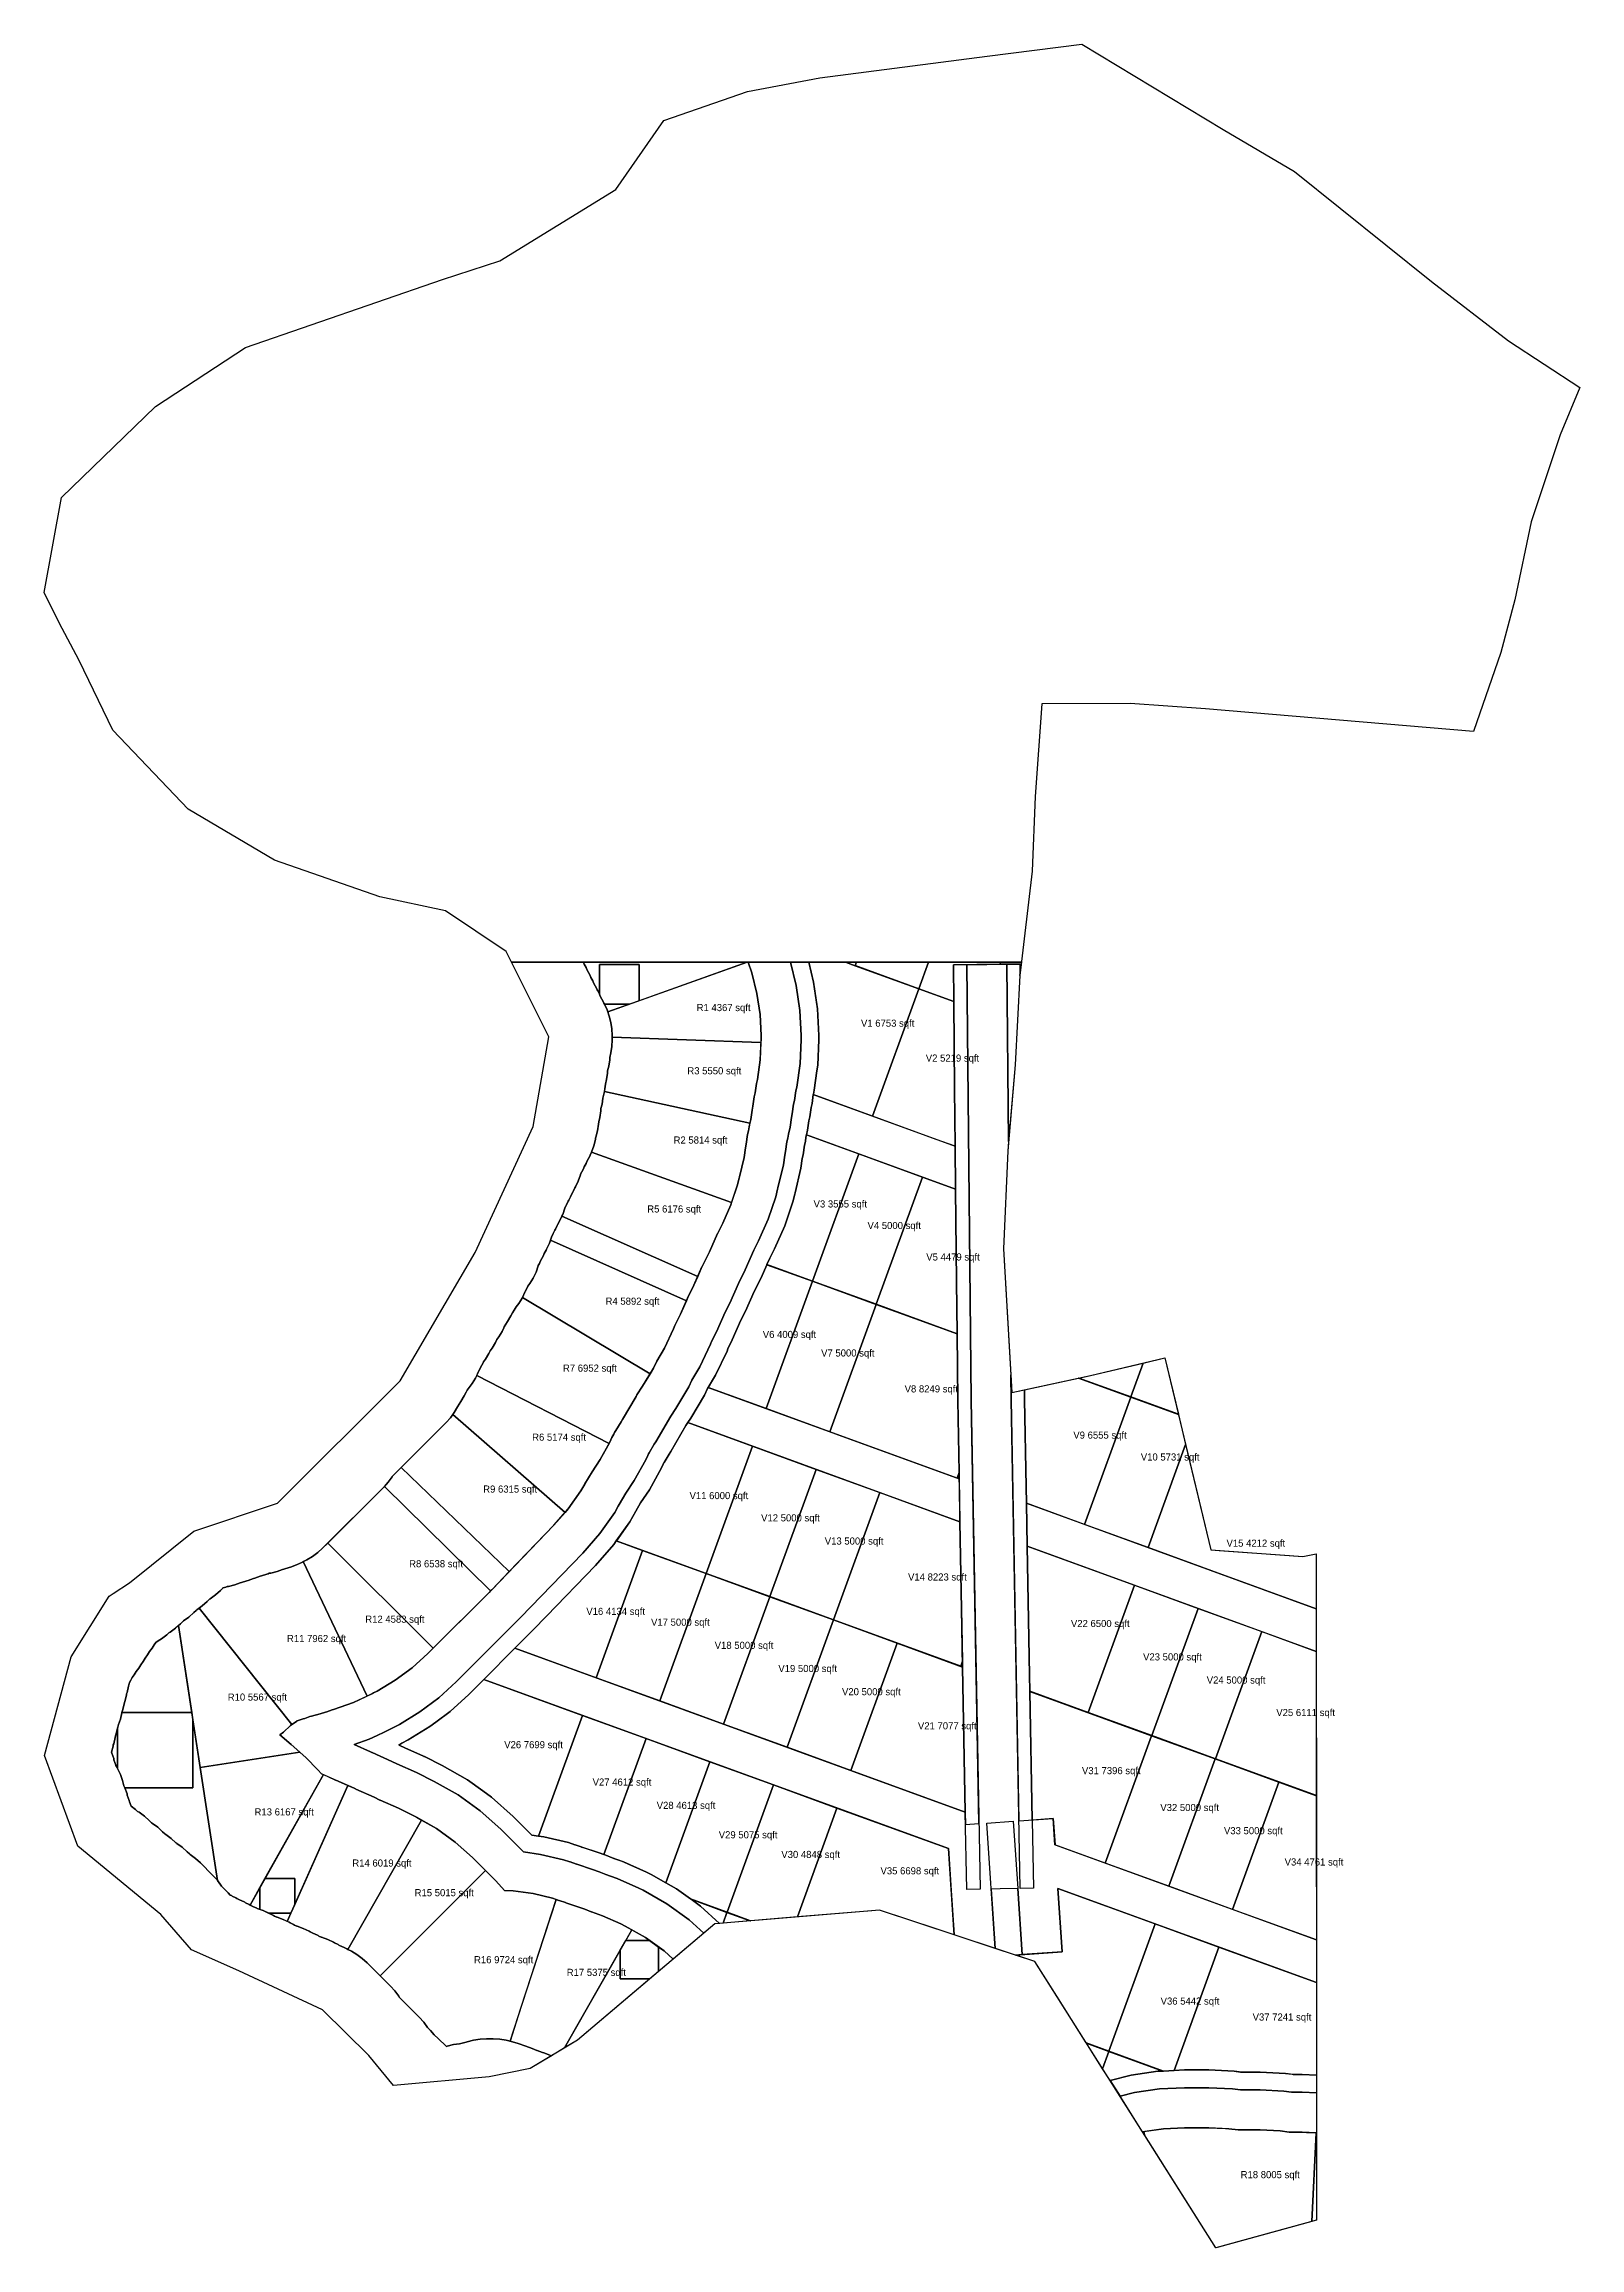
# Model space of a CAD drawing. Header units: metres. Extents: x 119 to 464, y -551 to -55.
import ezdxf

# ---------------------------------------------------------------- set-up
doc = ezdxf.new("R2010")
doc.units = ezdxf.units.M
for name, color, linetype in [('AMENITIES', 6, 'Continuous'), ('COLONY', 3, 'Continuous'), ('GARDENS', 82, 'Continuous'), ('PLOTS', 1, 'Continuous'), ('RESORT', 2, 'Continuous'), ('RIVER_PROMENADE', 62, 'Continuous'), ('ROADS', 8, 'Continuous'), ('TEXT', 7, 'Continuous')]:
    doc.layers.add(name, color=color, linetype=linetype)

msp = doc.modelspace()

# ---------------------------------------------------------------- texts
at = {"layer": 'TEXT'}
for s, p in [('R1 4367 sqft', (265.75, -272.52)), ('V1 6753 sqft', (302.72, -276.03)), ('V2 5219 sqft', (317.3, -283.88)), ('R3 5550 sqft', (263.66, -286.74)), ('R2 5814 sqft', (260.56, -302.32)), ('R5 6176 sqft', (254.64, -317.83)), ('V3 3555 sqft', (292.06, -316.7)), ('V4 5000 sqft', (304.19, -321.55)), ('V5 4479 sqft', (317.41, -328.63)), ('R4 5892 sqft', (245.26, -338.58)), ('V6 4009 sqft', (280.63, -346.06)), ('R7 6952 sqft', (235.67, -353.64)), ('V7 5000 sqft', (293.75, -350.23)), ('V8 8249 sqft', (312.54, -358.31)), ('R6 5174 sqft', (228.74, -369.18)), ('V9 6555 sqft', (350.49, -368.71)), ('V10 5731 sqft', (365.67, -373.63)), ('R9 6315 sqft', (217.73, -380.85)), ('V11 6000 sqft', (264.15, -382.32)), ('V12 5000 sqft', (280.25, -387.33)), ('V13 5000 sqft', (294.57, -392.54)), ('V15 4212 sqft', (384.95, -393.02)), ('R8 6538 sqft', (201.07, -397.65)), ('V14 8223 sqft', (313.31, -400.63)), ('R12 4583 sqft', (191.2, -410.13)), ('V16 4134 sqft', (240.93, -408.37)), ('V17 5000 sqft', (255.49, -410.8)), ('V22 6500 sqft', (349.95, -411.1)), ('R11 7962 sqft', (173.58, -414.48)), ('V18 5000 sqft', (269.81, -416.01)), ('V19 5000 sqft', (284.13, -421.22)), ('V23 5000 sqft', (366.18, -418.61)), ('R10 5567 sqft', (160.26, -427.65)), ('V20 5000 sqft', (298.45, -426.44)), ('V24 5000 sqft', (380.5, -423.82)), ('V25 6111 sqft', (396.15, -431.13)), ('V21 7077 sqft', (315.53, -434.12)), ('V26 7699 sqft', (222.46, -438.36)), ('V27 4612 sqft', (242.35, -446.77)), ('V31 7396 sqft', (352.43, -444.2)), ('V28 4613 sqft', (256.76, -452.02)), ('V32 5000 sqft', (370.06, -452.5)), ('R13 6167 sqft', (166.29, -453.49)), ('V33 5000 sqft', (384.38, -457.71)), ('V29 5075 sqft', (270.72, -458.63)), ('R14 6019 sqft', (188.29, -464.99)), ('V30 4848 sqft', (284.8, -463.06)), ('V35 6698 sqft', (307.11, -466.74)), ('V34 4761 sqft', (398.03, -464.75)), ('R15 5015 sqft', (202.3, -471.66)), ('R16 9724 sqft', (215.67, -486.74)), ('R17 5375 sqft', (236.52, -489.59)), ('V36 5442 sqft', (370.13, -496.05)), ('V37 7241 sqft', (390.83, -499.63)), ('R18 8005 sqft', (388.13, -535.1))]:
    msp.add_text(s, height=1.6, dxfattribs=at).set_placement(p)

# ---------------------------------------------------------------- linework, layer by layer
at = {"layer": 'AMENITIES'}
for points in [[(243.89, -262.04), (252.83, -262.04), (252.83, -270.18), (250.61, -270.97), (245, -270.97), (244.98, -270.93), (244.86, -270.73), (244.48, -269.93), (244.36, -269.73), (243.98, -268.93), (243.89, -268.79), (243.89, -262.04)], [(152.42, -447.28), (137.12, -447.28), (137.11, -447.26), (136.89, -446.8), (136.6, -445.65), (136.11, -444.26), (135.48, -442.93), (135.48, -433.79), (135.51, -433.61), (135.6, -433.35), (135.67, -433.06), (136.1, -431.85), (136.46, -430.43), (136.47, -430.34), (152.17, -430.34), (152.42, -431.97), (152.42, -447.28)], [(175.34, -467.67), (175.34, -473.5), (174.45, -475.5), (169.52, -475.5), (168.24, -474.89), (167.51, -474.63), (167.51, -469.67), (168.64, -467.67), (175.34, -467.67)], [(368.93, -477.88), (368.93, -477.88), (358.5, -506.52), (358.5, -506.52), (358.5, -506.52), (358.5, -506.52), (358.5, -506.52), (353.41, -504.67), (353.41, -504.67), (353.41, -504.67), (353.41, -504.67), (353.41, -504.67), (346.78, -494.18), (341.84, -486.36), (341.84, -486.36), (341.84, -486.36), (341.84, -486.36), (341.84, -486.36), (341.84, -486.36), (341.84, -486.36), (341.84, -486.36), (341.84, -486.36), (341.84, -486.36), (341.84, -486.36), (341.83, -486.36), (341.83, -486.36), (341.83, -486.36), (341.83, -486.36), (341.83, -486.36), (341.83, -486.36), (341.83, -486.36), (341.83, -486.36), (337.45, -484.9), (337.45, -484.9), (337.45, -484.9), (337.45, -484.9), (337.45, -484.9), (347.96, -484.2), (347.96, -484.2), (347.96, -484.2), (347.96, -484.2), (347.96, -484.2), (347.96, -484.2), (347.96, -484.2), (347.96, -484.2), (347.96, -484.2), (347.97, -484.2), (347.97, -484.2), (347.97, -484.2), (347.97, -484.2), (347.97, -484.2), (347.97, -484.19), (347.97, -484.19), (347.97, -484.19), (347.97, -484.19), (347.97, -484.19), (347.97, -484.19), (347.97, -484.19), (347.97, -484.19), (347.02, -469.91), (347.02, -469.91), (347.02, -469.91), (347.02, -469.91), (347.02, -469.91), (368.93, -477.88), (368.93, -477.88), (368.93, -477.88), (368.93, -477.88)], [(257.2, -488.58), (255.2, -490.28), (248.53, -490.28), (248.53, -483.82), (249.78, -481.61), (255.13, -481.61), (257.2, -483.09), (257.2, -488.58)], [(357.07, -510.46), (357.07, -510.46), (353.45, -504.73), (353.45, -504.73), (353.45, -504.73), (358.49, -506.56), (358.49, -506.56), (358.49, -506.56), (357.07, -510.46), (357.07, -510.46)]]:
    msp.add_lwpolyline(points, close=True, dxfattribs=at)
at = {"layer": 'COLONY'}
msp.add_lwpolyline([(134.47, -403.57), (138.14, -401.17), (152.63, -389.56), (171.45, -383.25), (199.04, -355.71), (215.94, -326.8), (228.99, -298.46), (232.53, -278.27), (224.09, -261.53), (338.8, -261.53), (338.45, -264.51), (337.37, -284.59), (335.73, -303.96), (334.81, -325.98), (336.67, -358.3), (354.35, -354.51), (371.09, -350.54), (381.41, -393.75), (402.15, -395.22), (405.14, -394.62), (405.22, -544.52), (382.54, -550.79), (341.84, -486.36), (306.87, -474.77), (269.83, -477.85), (238.95, -504.08), (228.26, -510.4), (219.08, -512.33), (197.55, -514.21), (192, -507.53), (181.61, -497.21), (162.72, -488.41), (152.07, -483.7), (145.18, -475.79), (126.55, -460.41), (119.01, -439.97), (125.07, -417.78), (133.6, -404.13), (134.46, -403.57), (134.47, -403.57)], close=True, dxfattribs=at)
at = {"layer": 'GARDENS'}
for points in [[(293.25, -279), (292.99, -284.69), (292.81, -285.99), (292.2, -290.34), (292, -291.18), (291.98, -291.31), (291.7, -293.34), (291.5, -294.18), (291.2, -296.34), (291, -297.18), (290.7, -299.34), (290.46, -300.34), (290.33, -300.9), (290.2, -301.84), (290, -302.68), (289.7, -304.84), (289.5, -305.68), (289.2, -307.84), (287.89, -313.39), (287.8, -313.67), (287.39, -315.39), (285.57, -320.79), (283.26, -326), (282.22, -328.08), (281.57, -329.54), (281.56, -329.58), (280.26, -332.5), (278.72, -335.58), (276.76, -340), (275.72, -342.08), (273.76, -346.5), (272.76, -348.51), (272.58, -349), (270.01, -354.44), (270.01, -354.45), (269.11, -355.94), (268.35, -357.2), (268.35, -357.21), (268.22, -357.43), (267.51, -358.94), (264.42, -364.11), (263.76, -365.11), (263.31, -365.78), (259.92, -371.61), (259.55, -372.17), (258.42, -374.11), (258.32, -374.26), (258.31, -374.26), (258.31, -374.27), (258.31, -374.28), (257.87, -375.28), (255.13, -380.22), (255.13, -380.23), (253.13, -383.17), (252.03, -385.05), (252.03, -385.06), (250.69, -387.42), (250.69, -387.43), (247.68, -391.69), (247.67, -391.69), (247.65, -391.73), (247.09, -392.52), (242.99, -397.22), (231.94, -408.67), (228.99, -411.72), (228.24, -412.49), (224.86, -415.87), (217.84, -422.89), (214.49, -426.24), (210.27, -430.08), (207.04, -432.51), (205.72, -433.51), (200.88, -436.51), (200.87, -436.51), (199.43, -437.23), (199.42, -437.23), (199.23, -437.35), (199.03, -437.47), (199.02, -437.47), (198.72, -437.61), (198.79, -437.64), (199, -437.74), (200.08, -438.28), (204.27, -440.14), (204.38, -440.19), (204.5, -440.24), (208.5, -442.24), (214.22, -445.5), (214.23, -445.5), (217.64, -447.96), (219.58, -449.36), (224.49, -453.76), (228.64, -457.92), (228.65, -457.92), (230.15, -458.13), (231.34, -458.3), (236.89, -459.61), (238.33, -460.1), (238.39, -460.11), (239.78, -460.58), (239.83, -460.6), (239.88, -460.61), (239.89, -460.61), (240.68, -460.88), (243.79, -461.93), (244.86, -462.29), (245.29, -462.43), (246.72, -463.06), (247.35, -463.28), (247.79, -463.43), (248.69, -463.73), (249.29, -463.93), (250.45, -464.44), (254.5, -466.24), (255.5, -466.74), (258.78, -468.61), (261.22, -470), (261.23, -470), (264.36, -472.26), (264.48, -472.34), (266.58, -473.86), (270.92, -477.76), (269.83, -477.85), (267.37, -479.94), (264.07, -476.97), (259.07, -473.37), (253.71, -470.32), (252.71, -469.82), (247.84, -467.66), (246.34, -467.16), (245.28, -466.8), (243.84, -466.16), (242.34, -465.66), (238.79, -464.46), (238.74, -464.45), (237.29, -463.96), (237.24, -463.95), (235.79, -463.46), (230.6, -462.24), (226.77, -461.7), (221.66, -456.59), (217.07, -452.47), (212.07, -448.87), (206.71, -445.82), (202.71, -443.82), (198.28, -441.86), (197.21, -441.32), (192.78, -439.36), (192.71, -439.32), (192.34, -439.16), (188.72, -437.55), (192.04, -436.36), (193.89, -435.48), (194.16, -435.38), (195.18, -434.87), (197.13, -433.95), (197.57, -433.69), (198.93, -433.01), (203.46, -430.21), (207.72, -427), (211.66, -423.41), (225.41, -409.66), (226.12, -408.94), (240.12, -394.44), (243.95, -390.05), (247.31, -385.29), (248.09, -383.9), (248.29, -383.55), (249.79, -380.98), (251.72, -378.13), (254.28, -373.51), (254.73, -372.48), (254.93, -372.13), (255.09, -371.9), (256.2, -369.98), (256.59, -369.4), (259.93, -363.63), (261.09, -361.9), (263.98, -357.06), (264.7, -355.55), (266.48, -352.56), (268.89, -347.47), (269.11, -346.85), (270.18, -344.71), (272.14, -340.28), (273.18, -338.21), (275.14, -333.78), (276.68, -330.71), (278.64, -326.28), (279.68, -324.21), (281.84, -319.34), (283.54, -314.29), (283.94, -312.58), (284.04, -312.29), (285.26, -307.1), (285.56, -304.94), (285.76, -304.1), (286.06, -301.94), (286.26, -301.1), (286.39, -300.18), (286.76, -298.6), (287.06, -296.44), (287.26, -295.6), (287.56, -293.44), (287.76, -292.6), (288.06, -290.44), (288.26, -289.6), (289, -284.32), (289.25, -279), (289.25, -278), (288.97, -272.36), (288.15, -266.78), (286.83, -261.53), (290.95, -261.53), (292.07, -266), (292.67, -270.08), (292.95, -271.97), (293.25, -278), (293.25, -279)], [(243.86, -268.73), (243.48, -267.93), (243.36, -267.73), (242.98, -266.93), (242.86, -266.73), (242.48, -265.93), (242.36, -265.73), (241.98, -264.93), (241.86, -264.73), (241.48, -263.93), (241.36, -263.73), (240.98, -262.93), (240.86, -262.73), (240.48, -261.93), (240.36, -261.73), (240.27, -261.53), (277.09, -261.53), (252.83, -270.18), (252.83, -262.04), (243.89, -262.04), (243.89, -268.79), (243.86, -268.73)], [(315.76, -267.49), (323.58, -270.34), (323.58, -270.38), (315.75, -267.53), (301.43, -262.31), (301.42, -262.31), (299.27, -261.53), (301.71, -261.53), (301.44, -262.28), (315.76, -267.49)], [(326.5, -470.14), (326.18, -452.75), (325.59, -420.09), (324.79, -376.34), (324.5, -360.14), (324.5, -360.08), (324.35, -345.15), (324.35, -345.11), (324.23, -333.34), (324.01, -312.55), (323.92, -302.94), (323.78, -290), (323.58, -270.38), (323.58, -270.34), (323.5, -262.09), (323.5, -262.08), (323.51, -262.08), (323.66, -262.08), (326.5, -262.05), (327.5, -360.05), (327.5, -360.08), (329.5, -470.08), (326.5, -470.14)], [(338.5, -261.92), (335.5, -261.95), (333.99, -261.97), (334.15, -261.53), (338.8, -261.53), (338.52, -263.91), (338.5, -261.92)], [(335.5, -261.95), (338.5, -261.92), (338.52, -263.91), (338.45, -264.51), (337.37, -284.59), (335.91, -301.84), (335.5, -261.95)], [(245.76, -272.7), (245.61, -272.26), (245, -270.97), (250.61, -270.97), (245.76, -272.7)], [(233.1, -323.35), (233.12, -323.28), (233.36, -322.77), (233.48, -322.57), (233.86, -321.77), (233.98, -321.57), (234.36, -320.77), (234.48, -320.57), (234.86, -319.77), (234.98, -319.57), (235.41, -318.66), (265.99, -332.26), (265.13, -334.19), (263.98, -336.49), (263.95, -336.58), (263.46, -337.7), (232.84, -324.08), (233.1, -323.35)], [(281.56, -329.58), (281.57, -329.54), (291.82, -333.27), (306.14, -338.48), (324.35, -345.11), (324.35, -345.15), (306.13, -338.52), (291.8, -333.31), (281.56, -329.58)], [(336.5, -359.94), (336.44, -354.35), (336.67, -358.3), (339.48, -357.7), (339.5, -359.89), (339.86, -379.52), (339.92, -383.26), (339.93, -383.26), (340.1, -392.9), (340.63, -421.96), (340.69, -425.55), (340.69, -425.59), (341.22, -454.52), (341.5, -469.86), (338.5, -469.92), (336.5, -359.94)], [(363.42, -359.33), (374.12, -363.22), (374.13, -363.27), (363.41, -359.37), (351.65, -355.09), (351.73, -355.07), (363.42, -359.33)], [(197.22, -377.33), (197.34, -377.13), (199.3, -375.17), (223.57, -398.62), (219.64, -402.69), (219.4, -402.93), (195.49, -379.47), (196.35, -378.52), (197.22, -377.33)], [(324.82, -377.76), (324.34, -377.58), (324.79, -376.34), (324.82, -377.76)], [(325.59, -420.09), (310.83, -414.72), (296.5, -409.51), (282.18, -404.3), (267.86, -399.08), (253.54, -393.87), (247.65, -391.73), (247.67, -391.69), (247.68, -391.69), (267.88, -399.05), (282.2, -404.26), (296.52, -409.47), (325.16, -419.9), (325.56, -418.79), (324.99, -387.4), (325.59, -420.09)], [(136.51, -430.11), (136.6, -429.85), (136.96, -428.43), (137.01, -428.11), (137.1, -427.85), (137.46, -426.43), (137.51, -426.11), (137.6, -425.85), (137.96, -424.43), (138.01, -424.11), (138.1, -423.85), (138.17, -423.59), (138.48, -423.07), (138.79, -422.42), (139.22, -421.83), (139.68, -421.07), (140.22, -420.33), (140.68, -419.57), (141.22, -418.83), (141.68, -418.07), (142.22, -417.33), (142.68, -416.57), (143.22, -415.83), (143.68, -415.07), (144.06, -414.56), (144.57, -414.18), (145.33, -413.72), (146.52, -412.85), (146.98, -412.43), (147.33, -412.22), (148.52, -411.35), (149.16, -410.77), (152.17, -430.34), (136.47, -430.34), (136.51, -430.11)], [(382.44, -440.75), (405.17, -449.02), (405.17, -449.06), (396.75, -446), (382.43, -440.78), (368.11, -435.57), (340.69, -425.59), (340.69, -425.55), (353.8, -430.32), (368.12, -435.53), (382.44, -440.74), (382.44, -440.75)], [(135.48, -442.93), (135.36, -442.73), (135.12, -442.22), (135.1, -442.15), (134.67, -440.94), (134.6, -440.65), (134.17, -439.44), (134.13, -439.25), (134.46, -437.93), (134.51, -437.61), (134.6, -437.35), (134.96, -435.93), (135.01, -435.61), (135.1, -435.35), (135.46, -433.93), (135.48, -433.79), (135.48, -442.93), (135.48, -442.93)], [(153.02, -463.15), (151.83, -462.28), (151.63, -462.16), (151.11, -461.64), (150.02, -460.65), (148.83, -459.78), (148.63, -459.66), (148.61, -459.64), (147.52, -458.65), (146.33, -457.78), (146.13, -457.66), (145.61, -457.14), (144.52, -456.15), (143.33, -455.28), (143.13, -455.16), (142.61, -454.64), (141.52, -453.65), (140.33, -452.78), (139.98, -452.57), (139.52, -452.15), (138.52, -451.42), (138.17, -450.44), (138.1, -450.15), (137.67, -448.94), (137.6, -448.65), (137.12, -447.28), (152.42, -447.28), (152.42, -431.97), (154.06, -442.67), (157.97, -468.14), (157.85, -467.98), (156.86, -466.89), (154.11, -464.14), (153.02, -463.15)], [(175.34, -473.5), (175.34, -467.67), (168.64, -467.67), (181.81, -444.31), (184.19, -445.37), (184.49, -445.52), (184.58, -445.55), (187.25, -446.73), (175.34, -473.5)], [(331.01, -455.2), (336.99, -454.8), (338, -469.93), (338.99, -484.8), (337.45, -484.9), (332.89, -483.39), (331.01, -455.2)], [(166.85, -474.4), (166.78, -474.38), (166.27, -474.14), (166.07, -474.02), (165.27, -473.64), (167.51, -469.67), (167.51, -474.63), (166.85, -474.4)], [(173.64, -477.32), (172.74, -476.89), (171.35, -476.4), (171.28, -476.38), (170.77, -476.14), (170.57, -476.02), (169.77, -475.64), (169.57, -475.52), (169.52, -475.5), (174.45, -475.5), (173.64, -477.32)], [(277.79, -477.19), (272.56, -475.29), (264.48, -472.34), (264.36, -472.26), (272.58, -475.25), (277.88, -477.18), (277.79, -477.19)], [(251.15, -479.2), (254.21, -480.94), (255.13, -481.61), (249.78, -481.61), (251.15, -479.2)], [(248.53, -483.82), (248.53, -490.28), (255.2, -490.28), (238.95, -504.08), (236.04, -505.8), (248.53, -483.82)], [(258.43, -483.98), (260.46, -485.81), (257.2, -488.58), (257.2, -483.09), (258.43, -483.98)], [(353.41, -504.67), (358.5, -506.52), (370.76, -510.99), (370.66, -510.99), (358.49, -506.56), (353.45, -504.73), (353.41, -504.67)], [(370.76, -510.99), (373.14, -510.87), (375.5, -510.75), (381, -510.75), (386.69, -511.01), (388.12, -511.21), (388.41, -511.25), (389.22, -511.25), (392.5, -511.25), (398.19, -511.51), (399.74, -511.73), (399.91, -511.75), (402, -511.75), (405.2, -511.9), (405.2, -515.9), (402, -515.75), (399.6, -515.75), (397.82, -515.5), (392.5, -515.25), (388.1, -515.25), (386.32, -515), (381, -514.75), (375.5, -514.75), (369.86, -515.03), (364.28, -515.85), (361, -516.68), (358.75, -513.12), (363.5, -511.93), (369.47, -511.05), (370.66, -510.99), (370.76, -510.99)], [(361, -516.68), (360.99, -516.68), (358.75, -513.12), (361, -516.68)], [(366.05, -524.68), (366.37, -524.63), (366.47, -525.35), (366.05, -524.68)], [(404.17, -544.81), (405.13, -524.9), (405.21, -524.9), (405.22, -544.52), (404.17, -544.81)]]:
    msp.add_lwpolyline(points, close=True, dxfattribs=at)
at = {"layer": 'PLOTS'}
for points in [[(246.75, -278), (246.68, -276.53), (246.46, -275.07), (246.1, -273.65), (245.76, -272.7), (277.09, -261.53), (277.31, -261.53), (278.16, -263.92), (279.32, -268.54), (280.02, -273.25), (280.25, -278), (280.25, -279), (280.22, -279.59), (246.75, -278.35), (246.75, -278)], [(315.75, -267.53), (315.75, -267.53), (305.32, -296.17), (305.32, -296.17), (305.32, -296.17), (305.32, -296.17), (305.32, -296.17), (291.98, -291.31), (291.98, -291.31), (291.98, -291.31), (291.98, -291.31), (291.98, -291.31), (292, -291.18), (292, -291.18), (292, -291.18), (292, -291.18), (292.2, -290.34), (292.2, -290.34), (292.2, -290.34), (292.2, -290.34), (292.81, -285.99), (292.81, -285.99), (292.81, -285.99), (292.99, -284.69), (292.99, -284.69), (293.25, -279), (293.25, -279), (293.25, -278), (293.25, -278), (292.95, -271.97), (292.95, -271.97), (292.07, -266), (292.07, -266), (290.95, -261.53), (290.95, -261.53), (290.95, -261.53), (299.27, -261.53), (299.27, -261.53), (299.27, -261.53), (301.42, -262.31), (301.42, -262.31), (301.43, -262.31), (301.43, -262.31), (315.75, -267.53), (315.75, -267.53), (315.75, -267.53), (315.75, -267.53)], [(317.93, -261.53), (317.93, -261.53), (315.76, -267.49), (315.76, -267.49), (315.76, -267.49), (315.76, -267.49), (315.76, -267.49), (301.44, -262.28), (301.44, -262.28), (301.44, -262.28), (301.44, -262.28), (301.44, -262.28), (301.71, -261.53), (301.71, -261.53), (301.71, -261.53), (301.71, -261.53), (301.71, -261.53), (317.93, -261.53), (317.93, -261.53), (317.93, -261.53), (317.93, -261.53)], [(334.15, -261.53), (334.15, -261.53), (333.99, -261.97), (333.99, -261.97), (333.99, -261.97), (333.99, -261.97), (333.99, -261.97), (323.51, -262.08), (323.51, -262.08), (323.51, -262.08), (323.51, -262.08), (323.51, -262.08), (323.51, -262.08), (323.51, -262.08), (323.5, -262.08), (323.5, -262.08), (323.5, -262.08), (323.5, -262.08), (323.5, -262.08), (323.5, -262.08), (323.5, -262.09), (323.5, -262.09), (323.5, -262.09), (323.5, -262.09), (323.5, -262.09), (323.5, -262.09), (323.5, -262.09), (323.58, -270.34), (323.58, -270.34), (323.58, -270.34), (323.58, -270.34), (323.58, -270.34), (315.76, -267.49), (315.76, -267.49), (315.76, -267.49), (315.76, -267.49), (315.76, -267.49), (317.93, -261.53), (317.93, -261.53), (317.93, -261.53), (317.93, -261.53), (317.93, -261.53), (334.15, -261.53), (334.15, -261.53), (334.15, -261.53), (334.15, -261.53)], [(323.92, -302.94), (323.92, -302.94), (319.64, -301.38), (319.64, -301.38), (319.64, -301.38), (319.64, -301.38), (305.32, -296.17), (305.32, -296.17), (305.32, -296.17), (305.32, -296.17), (305.32, -296.17), (315.75, -267.53), (315.75, -267.53), (315.75, -267.53), (315.75, -267.53), (315.75, -267.53), (323.58, -270.38), (323.58, -270.38), (323.58, -270.38), (323.58, -270.38), (323.58, -270.38), (323.78, -290), (323.78, -290), (323.78, -290), (323.78, -290), (323.92, -302.94), (323.92, -302.94)], [(245.18, -289.47), (245.21, -288.93), (245.46, -287.93), (245.68, -286.47), (245.71, -285.93), (245.96, -284.93), (246.18, -283.47), (246.21, -282.93), (246.46, -281.93), (246.68, -280.47), (246.75, -279), (246.75, -278.35), (280.22, -279.59), (280.04, -283.49), (279.42, -287.94), (279.22, -288.8), (278.92, -290.94), (278.72, -291.8), (278.42, -293.94), (278.22, -294.8), (277.92, -296.94), (277.73, -297.76), (245.01, -290.63), (245.18, -289.47)], [(242.6, -302.85), (242.96, -301.43), (243.01, -301.11), (243.1, -300.85), (243.46, -299.43), (243.68, -297.97), (243.71, -297.43), (243.96, -296.43), (244.18, -294.97), (244.21, -294.43), (244.46, -293.43), (244.66, -292.13), (244.96, -290.93), (245.01, -290.63), (277.73, -297.76), (277.55, -298.52), (277.42, -299.44), (277.22, -300.3), (276.92, -302.44), (276.72, -303.3), (276.42, -305.44), (275.39, -309.82), (275.29, -310.11), (274.89, -311.82), (273.61, -315.61), (242.12, -304.22), (242.6, -302.85)], [(291.82, -333.27), (281.57, -329.54), (282.22, -328.08), (283.26, -326), (285.57, -320.79), (287.39, -315.39), (287.8, -313.67), (287.89, -313.39), (289.2, -307.84), (289.5, -305.68), (289.7, -304.84), (290, -302.68), (290.2, -301.84), (290.33, -300.9), (290.46, -300.34), (302.24, -304.63), (291.82, -333.27)], [(235.61, -318.24), (236.1, -316.85), (236.12, -316.78), (236.36, -316.27), (236.48, -316.07), (236.86, -315.27), (236.98, -315.07), (237.36, -314.27), (237.48, -314.07), (237.86, -313.27), (237.98, -313.07), (238.36, -312.27), (238.48, -312.07), (239.11, -310.74), (239.6, -309.35), (239.62, -309.28), (239.86, -308.77), (239.98, -308.57), (240.36, -307.77), (240.48, -307.57), (240.86, -306.77), (240.98, -306.57), (241.36, -305.77), (241.48, -305.57), (242.11, -304.24), (242.12, -304.22), (273.61, -315.61), (273.45, -316.08), (271.63, -320.19), (270.48, -322.49), (270.45, -322.58), (268.63, -326.69), (266.98, -329.99), (266.95, -330.08), (265.99, -332.26), (235.41, -318.66), (235.61, -318.24)], [(306.14, -338.48), (291.82, -333.27), (302.24, -304.63), (316.56, -309.84), (306.14, -338.48)], [(324.35, -345.11), (324.35, -345.11), (306.14, -338.48), (306.14, -338.48), (306.14, -338.48), (316.56, -309.84), (316.56, -309.84), (316.56, -309.84), (324.01, -312.55), (324.01, -312.55), (324.01, -312.55), (324.23, -333.34), (324.35, -345.11), (324.35, -345.11)], [(227.11, -335.74), (227.16, -335.6), (227.48, -335.07), (227.79, -334.42), (228.22, -333.83), (228.98, -332.57), (229.61, -331.24), (230.1, -329.85), (230.12, -329.78), (230.36, -329.27), (230.48, -329.07), (230.86, -328.27), (230.98, -328.07), (231.36, -327.27), (231.48, -327.07), (231.86, -326.27), (231.98, -326.07), (232.61, -324.74), (232.84, -324.08), (263.46, -337.7), (262.13, -340.69), (260.85, -343.26), (260.57, -344.03), (258.54, -348.33), (256.77, -351.28), (256.04, -352.83), (255.28, -354.1), (226.54, -336.95), (227.11, -335.74)], [(281.38, -361.95), (268.35, -357.2), (270.01, -354.45), (270.01, -354.44), (272.58, -349), (272.76, -348.51), (273.76, -346.5), (275.72, -342.08), (276.76, -340), (278.72, -335.58), (280.26, -332.5), (281.56, -329.58), (291.8, -333.31), (281.38, -361.95)], [(216.61, -353.74), (216.66, -353.6), (216.98, -353.07), (217.36, -352.27), (217.48, -352.07), (217.79, -351.42), (218.22, -350.83), (218.98, -349.57), (219.29, -348.92), (219.72, -348.33), (220.48, -347.07), (220.79, -346.42), (221.22, -345.83), (221.98, -344.57), (222.36, -343.77), (222.48, -343.57), (222.79, -342.92), (223.22, -342.33), (223.98, -341.07), (224.29, -340.42), (224.72, -339.83), (225.18, -339.07), (225.72, -338.33), (226.48, -337.07), (226.54, -336.95), (255.28, -354.1), (253.6, -356.9), (252.3, -358.85), (252.13, -359.19), (249.1, -364.4), (248.74, -364.94), (247.6, -366.9), (247.3, -367.35), (247.13, -367.69), (246.69, -368.45), (246.22, -369.52), (246.05, -369.83), (216.26, -354.48), (216.61, -353.74)], [(295.7, -367.16), (281.38, -361.95), (291.8, -333.31), (306.13, -338.52), (295.7, -367.16)], [(324.79, -376.34), (324.79, -376.34), (324.34, -377.58), (324.34, -377.58), (324.34, -377.58), (295.7, -367.16), (295.7, -367.16), (295.7, -367.16), (306.13, -338.52), (306.13, -338.52), (306.13, -338.52), (324.35, -345.15), (324.35, -345.15), (324.35, -345.15), (324.5, -360.08), (324.5, -360.08), (324.5, -360.14), (324.5, -360.14), (324.79, -376.34), (324.79, -376.34)], [(366.2, -351.7), (366.2, -351.7), (363.42, -359.33), (363.42, -359.33), (363.42, -359.33), (363.42, -359.33), (363.42, -359.33), (351.73, -355.07), (351.73, -355.07), (351.73, -355.07), (351.73, -355.07), (351.73, -355.07), (354.35, -354.51), (354.35, -354.51), (354.35, -354.51), (354.35, -354.51), (366.2, -351.7), (366.2, -351.7), (366.2, -351.7), (366.2, -351.7)], [(374.12, -363.22), (374.12, -363.22), (363.42, -359.33), (363.42, -359.33), (363.42, -359.33), (366.2, -351.7), (366.2, -351.7), (366.2, -351.7), (371.09, -350.54), (371.09, -350.54), (371.09, -350.54), (374.12, -363.22), (374.12, -363.22)], [(211.22, -362.83), (211.98, -361.57), (212.29, -360.92), (212.72, -360.33), (213.48, -359.07), (213.86, -358.27), (213.98, -358.07), (214.12, -357.77), (214.35, -357.52), (215.22, -356.33), (215.98, -355.07), (216.26, -354.48), (246.05, -369.83), (244.06, -373.42), (242.21, -376.14), (240.6, -378.9), (240.58, -378.92), (239.71, -380.47), (236.87, -384.48), (236.15, -385.31), (210.89, -363.28), (211.22, -362.83)], [(363.41, -359.37), (363.41, -359.37), (352.98, -388.01), (352.98, -388.01), (352.98, -388.01), (352.98, -388.01), (352.98, -388.01), (339.93, -383.26), (339.92, -383.26), (339.92, -383.26), (339.92, -383.26), (339.92, -383.26), (339.86, -379.52), (339.86, -379.52), (339.86, -379.52), (339.5, -359.89), (339.48, -357.7), (339.48, -357.7), (339.48, -357.7), (348.5, -355.76), (348.5, -355.76), (348.5, -355.76), (348.5, -355.76), (351.65, -355.09), (351.65, -355.09), (351.65, -355.09), (351.65, -355.09), (351.65, -355.09), (363.41, -359.37), (363.41, -359.37), (363.41, -359.37), (363.41, -359.37)], [(367.31, -393.22), (367.3, -393.22), (352.98, -388.01), (352.98, -388.01), (352.98, -388.01), (363.41, -359.37), (363.41, -359.37), (363.41, -359.37), (374.13, -363.27), (374.13, -363.27), (374.13, -363.27), (375.75, -370.03), (375.75, -370.03), (375.75, -370.03), (367.31, -393.22), (367.31, -393.22)], [(209.36, -365.11), (210.35, -364.02), (210.89, -363.28), (236.15, -385.31), (233.64, -388.19), (223.57, -398.62), (199.3, -375.17), (209.36, -365.11)], [(278.3, -370.4), (278.3, -370.4), (267.88, -399.05), (267.88, -399.05), (267.88, -399.05), (247.67, -391.69), (247.67, -391.69), (247.67, -391.69), (250.69, -387.43), (250.69, -387.43), (250.69, -387.43), (250.69, -387.43), (250.69, -387.43), (250.69, -387.43), (250.69, -387.43), (250.69, -387.42), (250.69, -387.42), (250.69, -387.42), (252.03, -385.06), (252.03, -385.06), (252.03, -385.06), (252.03, -385.06), (252.03, -385.06), (252.03, -385.06), (252.03, -385.05), (252.03, -385.05), (252.03, -385.05), (253.13, -383.17), (253.13, -383.17), (255.13, -380.23), (255.13, -380.23), (255.13, -380.23), (255.13, -380.23), (255.13, -380.23), (255.13, -380.23), (255.13, -380.23), (255.13, -380.22), (255.13, -380.22), (255.13, -380.22), (257.87, -375.28), (257.87, -375.28), (258.31, -374.28), (258.31, -374.28), (258.31, -374.28), (258.31, -374.28), (258.31, -374.28), (258.31, -374.26), (258.31, -374.26), (258.31, -374.26), (258.31, -374.26), (258.32, -374.26), (258.32, -374.26), (258.32, -374.26), (258.32, -374.26), (258.32, -374.26), (258.32, -374.26), (258.32, -374.26), (258.32, -374.26), (258.32, -374.26), (258.32, -374.26), (258.42, -374.11), (258.42, -374.11), (259.55, -372.17), (259.55, -372.17), (259.92, -371.61), (259.92, -371.61), (263.31, -365.78), (263.31, -365.78), (263.76, -365.11), (263.76, -365.11), (263.76, -365.11), (278.3, -370.4), (278.3, -370.4)], [(282.2, -404.26), (267.88, -399.05), (278.3, -370.4), (292.62, -375.62), (282.2, -404.26)], [(405.15, -406.99), (405.15, -406.99), (405.15, -406.99), (405.15, -406.99), (381.63, -398.43), (381.63, -398.43), (381.63, -398.43), (381.63, -398.43), (367.31, -393.22), (367.31, -393.22), (367.31, -393.22), (375.75, -370.03), (375.75, -370.03), (375.75, -370.03), (381.41, -393.74), (381.41, -393.74), (381.41, -393.74), (381.41, -393.74), (381.41, -393.74), (381.41, -393.74), (381.41, -393.74), (381.41, -393.75), (381.41, -393.75), (381.41, -393.75), (381.41, -393.75), (381.41, -393.75), (381.41, -393.75), (381.42, -393.75), (381.42, -393.75), (381.42, -393.75), (381.42, -393.75), (381.42, -393.75), (381.42, -393.75), (383.28, -393.88), (383.28, -393.88), (383.28, -393.88), (383.28, -393.88), (399.09, -395), (402.15, -395.22), (402.15, -395.22), (402.15, -395.22), (402.15, -395.22), (402.15, -395.22), (402.15, -395.22), (402.15, -395.22), (405.14, -394.62), (405.14, -394.62), (405.14, -394.62), (405.14, -394.62), (405.14, -394.62), (405.15, -406.99), (405.15, -406.99)], [(296.52, -409.47), (282.2, -404.26), (292.62, -375.62), (306.94, -380.83), (296.52, -409.47)], [(195.36, -379.61), (195.49, -379.47), (219.4, -402.93), (219.04, -403.29), (206.46, -415.87), (182.78, -392.19), (195.36, -379.61)], [(325.56, -418.79), (325.56, -418.79), (325.16, -419.9), (325.16, -419.9), (325.16, -419.9), (296.52, -409.47), (296.52, -409.47), (296.52, -409.47), (306.94, -380.83), (306.94, -380.83), (306.94, -380.83), (324.99, -387.4), (324.99, -387.4), (324.99, -387.4), (325.56, -418.79), (325.56, -418.79)], [(155.61, -405.36), (156.13, -404.84), (156.33, -404.72), (157.52, -403.85), (158.61, -402.86), (159.13, -402.34), (159.19, -402.3), (159.56, -402.17), (159.85, -402.1), (160.11, -402.01), (160.43, -401.96), (161.85, -401.6), (163.06, -401.17), (163.35, -401.1), (164.56, -400.67), (164.85, -400.6), (166.06, -400.17), (166.35, -400.1), (167.56, -399.67), (167.85, -399.6), (169.06, -399.17), (169.35, -399.1), (169.61, -399.01), (169.93, -398.96), (171.35, -398.6), (172.56, -398.17), (172.85, -398.1), (174.06, -397.67), (174.35, -397.6), (175.74, -397.11), (177.07, -396.48), (177.25, -396.37), (191.59, -426.62), (188.56, -428.06), (184.08, -429.66), (183.74, -429.74), (182.58, -430.16), (182.24, -430.24), (181.08, -430.66), (179.08, -431.16), (178.72, -431.25), (177.58, -431.66), (177.24, -431.74), (176.08, -432.16), (175.78, -432.23), (175.77, -432.24), (174.69, -433.04), (153.84, -406.84), (154.52, -406.35), (155.61, -405.36)], [(178.07, -395.98), (179.33, -395.22), (180.52, -394.35), (181.61, -393.36), (182.78, -392.19), (206.46, -415.87), (205.29, -417.04), (201.77, -420.24), (197.95, -423.08), (193.86, -425.52), (193.07, -425.9), (192.86, -426.02), (191.59, -426.62), (177.25, -396.37), (177.27, -396.36), (178.07, -395.98)], [(253.54, -393.87), (253.54, -393.87), (243.12, -422.51), (243.12, -422.51), (243.12, -422.51), (224.86, -415.87), (224.86, -415.87), (224.86, -415.87), (228.24, -412.49), (228.24, -412.49), (228.99, -411.72), (228.99, -411.72), (231.94, -408.67), (242.99, -397.22), (242.99, -397.22), (247.09, -392.52), (247.09, -392.52), (247.65, -391.73), (247.65, -391.73), (247.65, -391.73), (253.54, -393.87), (253.54, -393.87)], [(257.44, -427.73), (243.12, -422.51), (253.54, -393.87), (267.86, -399.08), (257.44, -427.73)], [(364.23, -401.68), (364.23, -401.68), (353.8, -430.32), (353.8, -430.32), (353.8, -430.32), (340.69, -425.55), (340.69, -425.55), (340.69, -425.55), (340.63, -421.96), (340.1, -392.9), (340.1, -392.9), (340.1, -392.9), (364.23, -401.68), (364.23, -401.68)], [(271.76, -432.94), (257.44, -427.73), (267.86, -399.08), (282.18, -404.3), (271.76, -432.94)], [(286.08, -438.15), (271.76, -432.94), (282.18, -404.3), (296.5, -409.51), (286.08, -438.15)], [(368.12, -435.53), (353.8, -430.32), (364.23, -401.68), (378.55, -406.89), (368.12, -435.53)], [(154.06, -442.67), (149.16, -410.77), (149.61, -410.36), (150.13, -409.84), (150.33, -409.72), (151.52, -408.85), (152.61, -407.86), (153.13, -407.34), (153.33, -407.22), (153.84, -406.84), (174.69, -433.04), (174.4, -433.26), (172.77, -434.74), (171.97, -435.34), (174.55, -437.49), (176.45, -439.23), (154.06, -442.67)], [(300.4, -443.36), (286.08, -438.15), (296.5, -409.51), (310.83, -414.72), (300.4, -443.36)], [(382.44, -440.75), (368.12, -435.53), (378.55, -406.89), (392.87, -412.1), (382.44, -440.75)], [(326.18, -452.75), (326.18, -452.75), (300.4, -443.36), (300.4, -443.36), (300.4, -443.36), (310.83, -414.72), (310.83, -414.72), (310.83, -414.72), (325.59, -420.09), (325.59, -420.09), (325.59, -420.09), (326.18, -452.75), (326.18, -452.75)], [(405.17, -449.02), (405.17, -449.02), (382.44, -440.75), (382.44, -440.75), (382.44, -440.74), (392.87, -412.1), (392.87, -412.1), (392.87, -412.1), (405.15, -416.57), (405.15, -416.57), (405.15, -416.57), (405.15, -422.91), (405.17, -449.02), (405.17, -449.02)], [(230.15, -458.13), (230.15, -458.13), (230.15, -458.13), (230.15, -458.13), (228.65, -457.92), (228.65, -457.92), (228.65, -457.92), (228.65, -457.92), (228.64, -457.92), (228.64, -457.92), (228.64, -457.92), (228.64, -457.92), (228.64, -457.92), (224.49, -453.76), (224.49, -453.76), (224.49, -453.76), (224.49, -453.76), (219.58, -449.36), (219.58, -449.36), (219.58, -449.36), (219.58, -449.36), (217.64, -447.96), (214.23, -445.5), (214.23, -445.5), (214.23, -445.5), (214.23, -445.5), (214.23, -445.5), (214.23, -445.5), (214.23, -445.5), (214.23, -445.5), (214.23, -445.5), (214.23, -445.5), (214.22, -445.5), (214.22, -445.5), (214.22, -445.5), (214.22, -445.5), (214.22, -445.5), (208.5, -442.24), (208.5, -442.24), (208.5, -442.24), (208.5, -442.24), (204.5, -440.24), (204.5, -440.24), (204.5, -440.24), (204.5, -440.24), (204.27, -440.14), (204.27, -440.14), (204.27, -440.14), (200.08, -438.28), (200.08, -438.28), (199, -437.74), (199, -437.74), (198.72, -437.61), (198.72, -437.61), (198.72, -437.61), (199.02, -437.47), (199.02, -437.47), (199.02, -437.47), (199.03, -437.47), (199.03, -437.47), (199.03, -437.47), (199.03, -437.47), (199.03, -437.47), (199.03, -437.47), (199.03, -437.47), (199.42, -437.23), (199.42, -437.23), (199.42, -437.23), (199.43, -437.23), (199.43, -437.23), (199.43, -437.23), (199.43, -437.23), (199.43, -437.23), (199.43, -437.23), (200.87, -436.51), (200.87, -436.51), (200.87, -436.51), (200.88, -436.51), (200.88, -436.51), (200.88, -436.51), (200.88, -436.51), (200.88, -436.51), (200.88, -436.51), (200.88, -436.51), (205.72, -433.51), (205.72, -433.51), (207.04, -432.51), (207.04, -432.51), (207.04, -432.51), (207.04, -432.51), (210.27, -430.08), (210.27, -430.08), (210.27, -430.08), (210.27, -430.08), (214.49, -426.24), (214.49, -426.24), (214.49, -426.24), (214.49, -426.24), (217.84, -422.89), (217.84, -422.89), (217.84, -422.89), (217.84, -422.89), (217.84, -422.89), (240.04, -430.97), (240.04, -430.97), (240.04, -430.97), (240.04, -430.97), (240.04, -430.97), (230.15, -458.13), (230.15, -458.13)], [(368.11, -435.57), (368.11, -435.57), (357.68, -464.21), (357.68, -464.21), (357.68, -464.21), (346.36, -460.09), (346.36, -460.09), (346.36, -460.09), (345.97, -454.21), (345.97, -454.21), (345.97, -454.21), (345.97, -454.21), (345.97, -454.21), (345.97, -454.21), (345.97, -454.2), (345.97, -454.2), (345.97, -454.2), (345.97, -454.2), (345.97, -454.2), (345.97, -454.2), (345.96, -454.2), (345.96, -454.2), (345.96, -454.2), (345.96, -454.2), (345.96, -454.2), (345.96, -454.2), (345.09, -454.26), (341.22, -454.52), (341.22, -454.52), (341.22, -454.52), (340.69, -425.59), (340.69, -425.59), (340.69, -425.59), (368.11, -435.57), (368.11, -435.57)], [(254.36, -436.18), (244.86, -462.29), (243.79, -461.93), (239.89, -460.61), (239.83, -460.6), (239.78, -460.58), (238.39, -460.11), (238.33, -460.1), (236.89, -459.61), (231.34, -458.3), (230.15, -458.13), (240.04, -430.97), (254.36, -436.18)], [(268.68, -441.4), (258.78, -468.61), (255.5, -466.74), (254.5, -466.24), (249.29, -463.93), (247.79, -463.43), (246.72, -463.06), (245.29, -462.43), (244.86, -462.29), (254.36, -436.18), (268.68, -441.4)], [(372.01, -469.42), (357.68, -464.21), (368.11, -435.57), (382.43, -440.78), (372.01, -469.42)], [(165.27, -473.64), (165.07, -473.52), (164.27, -473.14), (164.07, -473.02), (163.27, -472.64), (163.07, -472.52), (162.27, -472.14), (162.07, -472.02), (161.27, -471.64), (161.07, -471.52), (160.83, -471.41), (160.36, -470.89), (158.84, -469.37), (158.72, -469.17), (157.97, -468.15), (154.06, -442.67), (176.45, -439.23), (177.79, -440.46), (180.54, -443.21), (181.37, -444.12), (181.81, -444.31), (165.27, -473.64), (165.27, -473.64)], [(386.33, -474.64), (372.01, -469.42), (382.43, -440.78), (396.75, -446), (386.33, -474.64)], [(272.58, -475.25), (272.58, -475.25), (272.58, -475.25), (264.36, -472.26), (264.36, -472.26), (264.36, -472.26), (261.23, -470), (261.23, -470), (261.23, -470), (261.23, -470), (261.23, -470), (261.23, -470), (261.23, -470), (261.22, -470), (261.22, -470), (261.22, -470), (258.78, -468.61), (258.78, -468.61), (258.78, -468.61), (268.68, -441.4), (268.68, -441.4), (268.68, -441.4), (283, -446.61), (283, -446.61), (283, -446.61), (272.58, -475.25)], [(405.18, -481.5), (405.18, -481.5), (386.33, -474.64), (386.33, -474.64), (386.33, -474.64), (396.75, -446), (396.75, -446), (396.75, -446), (405.17, -449.06), (405.17, -449.06), (405.17, -449.06), (405.18, -467.4), (405.18, -481.5), (405.18, -481.5)], [(187.07, -483.52), (186.27, -483.14), (186.07, -483.02), (185.27, -482.64), (185.07, -482.52), (184.27, -482.14), (184.07, -482.02), (182.74, -481.39), (181.35, -480.9), (181.28, -480.88), (180.77, -480.64), (180.57, -480.52), (179.77, -480.14), (179.57, -480.02), (178.77, -479.64), (178.57, -479.52), (177.24, -478.89), (175.85, -478.4), (175.78, -478.38), (175.27, -478.14), (175.07, -478.02), (174.27, -477.64), (174.07, -477.52), (173.64, -477.32), (187.25, -446.73), (188.69, -447.37), (188.99, -447.52), (189.08, -447.55), (193.19, -449.37), (194.49, -450.02), (194.58, -450.05), (198.69, -451.87), (202.69, -453.87), (203.83, -454.52), (187.28, -483.65), (187.27, -483.64), (187.07, -483.52)], [(288.41, -476.31), (288.41, -476.31), (277.89, -477.18), (277.89, -477.18), (277.89, -477.18), (272.58, -475.25), (272.58, -475.25), (272.58, -475.25), (283, -446.61), (283, -446.61), (283, -446.61), (297.32, -451.82), (297.32, -451.82), (297.32, -451.82), (288.41, -476.31), (288.41, -476.31)], [(191.61, -486.64), (190.52, -485.65), (189.33, -484.78), (188.07, -484.02), (187.28, -483.65), (203.83, -454.52), (207.21, -456.44), (211.43, -459.48), (215.29, -462.96), (218.22, -465.89), (194.54, -489.57), (191.61, -486.64)], [(323.66, -480.33), (323.66, -480.33), (323.66, -480.33), (323.66, -480.33), (319.84, -479.07), (306.87, -474.77), (306.87, -474.77), (306.87, -474.77), (306.87, -474.77), (306.87, -474.77), (306.87, -474.77), (306.87, -474.77), (306.87, -474.77), (305.14, -474.91), (305.14, -474.91), (305.14, -474.91), (288.41, -476.31), (288.41, -476.31), (288.41, -476.31), (297.32, -451.82), (297.32, -451.82), (297.32, -451.82), (311.64, -457.03), (311.64, -457.03), (311.64, -457.03), (311.64, -457.03), (322.37, -460.94), (322.37, -460.94), (322.37, -460.94), (322.37, -460.94), (322.37, -460.94), (323, -470.39), (323.66, -480.33), (323.66, -480.33)], [(194.54, -489.57), (194.54, -489.57), (206.52, -477.59), (218.22, -465.89), (218.22, -465.89), (218.22, -465.89), (220.54, -468.21), (220.54, -468.21), (222.5, -470.37), (222.5, -470.37), (222.5, -470.37), (222.5, -470.37), (222.5, -470.37), (222.5, -470.37), (222.5, -470.37), (222.5, -470.37), (222.5, -470.37), (224.49, -470.46), (224.49, -470.46), (228.94, -471.08), (228.94, -471.08), (233.32, -472.11), (233.32, -472.11), (234.12, -472.38), (234.12, -472.38), (234.12, -472.38), (226.08, -497.15), (223.77, -504.25), (223.77, -504.25), (223.77, -504.25), (222.93, -504.04), (222.93, -504.04), (221.47, -503.82), (221.47, -503.82), (220, -503.75), (220, -503.75), (218.5, -503.75), (218.5, -503.75), (217.03, -503.82), (217.03, -503.82), (215.57, -504.04), (215.57, -504.04), (214.15, -504.4), (214.15, -504.4), (213.89, -504.49), (213.89, -504.49), (213.89, -504.49), (213.57, -504.54), (213.57, -504.54), (212.37, -504.84), (212.37, -504.84), (211.07, -505.04), (211.07, -505.04), (209.65, -505.4), (209.65, -505.4), (209.44, -505.48), (209.44, -505.48), (209.44, -505.48), (209.36, -505.39), (209.36, -505.39), (207.61, -503.64), (207.61, -503.64), (206.69, -502.81), (206.69, -502.81), (205.86, -501.89), (205.86, -501.89), (205.34, -501.37), (205.34, -501.37), (205.34, -501.37), (205.22, -501.17), (205.22, -501.17), (204.35, -499.98), (204.35, -499.98), (203.36, -498.89), (203.36, -498.89), (198.84, -494.37), (198.84, -494.37), (198.84, -494.37), (198.72, -494.17), (198.72, -494.17), (197.85, -492.98), (197.85, -492.98), (196.86, -491.89), (196.86, -491.89), (194.54, -489.57), (194.54, -489.57)], [(233.08, -507.55), (232.74, -507.39), (231.35, -506.9), (231.06, -506.83), (229.85, -506.4), (229.78, -506.38), (228.74, -505.89), (227.35, -505.4), (227.06, -505.33), (225.85, -504.9), (225.56, -504.83), (224.35, -504.4), (223.77, -504.25), (234.12, -472.38), (234.75, -472.59), (234.82, -472.61), (236.25, -473.09), (236.32, -473.11), (240.58, -474.55), (241.99, -475.17), (242.06, -475.2), (244.58, -476.05), (248.69, -477.87), (249.69, -478.37), (251.15, -479.2), (236.04, -505.8), (233.08, -507.55)], [(271.69, -477.7), (271.69, -477.7), (270.93, -477.76), (270.93, -477.76), (270.92, -477.76), (270.92, -477.76), (270.92, -477.76), (266.58, -473.86), (266.58, -473.86), (264.48, -472.34), (264.48, -472.34), (264.48, -472.34), (272.56, -475.29), (272.56, -475.29), (272.56, -475.29), (271.69, -477.7), (271.69, -477.7)], [(277.79, -477.19), (277.79, -477.19), (271.69, -477.7), (271.69, -477.7), (271.69, -477.7), (272.56, -475.29), (272.56, -475.29), (272.56, -475.29), (277.79, -477.19), (277.79, -477.19)], [(383.25, -483.09), (383.25, -483.09), (373.14, -510.87), (373.14, -510.87), (373.14, -510.87), (370.76, -510.99), (370.76, -510.99), (370.76, -510.99), (358.5, -506.52), (358.5, -506.52), (358.5, -506.52), (368.93, -477.88), (368.93, -477.88), (368.93, -477.88), (383.25, -483.09), (383.25, -483.09)], [(405.2, -511.9), (405.2, -511.9), (402, -511.75), (402, -511.75), (399.91, -511.75), (399.91, -511.75), (398.19, -511.51), (398.19, -511.51), (392.5, -511.25), (392.5, -511.25), (389.22, -511.25), (388.41, -511.25), (388.41, -511.25), (386.69, -511.01), (386.69, -511.01), (381, -510.75), (381, -510.75), (375.5, -510.75), (375.5, -510.75), (373.14, -510.87), (373.14, -510.87), (373.14, -510.87), (383.25, -483.09), (383.25, -483.09), (383.25, -483.09), (405.19, -491.08), (405.19, -491.08), (405.19, -491.08), (405.2, -511.9), (405.2, -511.9)], [(370.66, -510.99), (370.66, -510.99), (369.47, -511.05), (369.47, -511.05), (363.5, -511.93), (363.5, -511.93), (358.75, -513.12), (358.75, -513.12), (358.75, -513.12), (357.07, -510.46), (357.07, -510.46), (357.07, -510.46), (358.49, -506.56), (358.49, -506.56), (358.49, -506.56), (370.66, -510.99), (370.66, -510.99)], [(366.37, -524.63), (366.37, -524.63), (366.37, -524.63), (366.37, -524.63), (370.75, -523.98), (370.75, -523.98), (370.75, -523.98), (370.75, -523.98), (375.5, -523.75), (375.5, -523.75), (375.5, -523.75), (375.5, -523.75), (381, -523.75), (381, -523.75), (381, -523.75), (381, -523.75), (384.7, -523.92), (385.49, -523.96), (385.49, -523.96), (385.49, -523.96), (385.49, -523.96), (387.57, -524.25), (387.57, -524.25), (387.57, -524.25), (387.57, -524.25), (392.5, -524.25), (392.5, -524.25), (392.5, -524.25), (392.5, -524.25), (396.99, -524.46), (396.99, -524.46), (396.99, -524.46), (396.99, -524.46), (399.07, -524.75), (399.07, -524.75), (399.07, -524.75), (399.07, -524.75), (402, -524.75), (402, -524.75), (402, -524.75), (402, -524.75), (402.93, -524.79), (402.93, -524.79), (402.93, -524.79), (405.13, -524.9), (405.13, -524.9), (405.13, -524.9), (404.17, -544.81), (404.17, -544.81), (404.17, -544.81), (401.98, -545.41), (401.98, -545.41), (401.98, -545.41), (401.98, -545.41), (383.16, -550.62), (382.54, -550.79), (382.54, -550.79), (382.54, -550.79), (382.54, -550.79), (382.54, -550.79), (366.47, -525.35), (366.47, -525.35), (366.47, -525.35), (366.47, -525.35), (366.47, -525.35), (366.37, -524.63), (366.37, -524.63)]]:
    msp.add_lwpolyline(points, close=True, dxfattribs=at)
at = {"layer": 'RESORT'}
msp.add_lwpolyline([(222.88, -259.14), (209.26, -249.96), (194.47, -246.82), (170.8, -238.57), (151.35, -227.07), (134.39, -209.29), (126.82, -193.61), (122.36, -185.17), (118.94, -178.32), (122.83, -156.97), (143.97, -136.46), (164.23, -123.19), (208.6, -107.93), (221.48, -103.71), (247.6, -87.66), (258.4, -72.16), (277.21, -65.62), (293.47, -62.5), (331.12, -57.65), (352.37, -54.94), (384.19, -74.16), (400.25, -83.6), (431.09, -108.36), (448.39, -121.73), (464.45, -132.24), (460.01, -142.83), (453.45, -162.43), (449.83, -179.95), (446.64, -191.8), (440.55, -209.62), (380.23, -204.48), (363.26, -203.28), (343.39, -203.37), (341.9, -224.25), (341.2, -241.03), (338.45, -264.51), (338.8, -261.53), (224.09, -261.53), (222.88, -259.14)], close=True, dxfattribs=at)
at = {"layer": 'RIVER_PROMENADE'}
msp.add_lwpolyline([(138.14, -401.17), (152.63, -389.56), (171.45, -383.25), (199.04, -355.71), (215.94, -326.8), (228.99, -298.46), (232.53, -278.27), (224.09, -261.53), (240.27, -261.53), (240.36, -261.73), (240.48, -261.93), (240.86, -262.73), (240.98, -262.93), (241.36, -263.73), (241.48, -263.93), (241.86, -264.73), (241.98, -264.93), (242.36, -265.73), (242.48, -265.93), (242.86, -266.73), (242.98, -266.93), (243.36, -267.73), (243.48, -267.93), (243.86, -268.73), (243.98, -268.93), (244.36, -269.73), (244.48, -269.93), (244.86, -270.73), (244.98, -270.93), (245.61, -272.26), (246.1, -273.65), (246.46, -275.07), (246.68, -276.53), (246.75, -278), (246.75, -279), (246.68, -280.47), (246.46, -281.93), (246.21, -282.93), (246.18, -283.47), (245.96, -284.93), (245.71, -285.93), (245.68, -286.47), (245.46, -287.93), (245.21, -288.93), (245.18, -289.47), (244.96, -290.93), (244.66, -292.13), (244.46, -293.43), (244.21, -294.43), (244.18, -294.97), (243.96, -296.43), (243.71, -297.43), (243.68, -297.97), (243.46, -299.43), (243.1, -300.85), (243.01, -301.11), (242.96, -301.43), (242.6, -302.85), (242.11, -304.24), (241.48, -305.57), (241.36, -305.77), (240.98, -306.57), (240.86, -306.77), (240.48, -307.57), (240.36, -307.77), (239.98, -308.57), (239.86, -308.77), (239.62, -309.28), (239.6, -309.35), (239.11, -310.74), (238.48, -312.07), (238.36, -312.27), (237.98, -313.07), (237.86, -313.27), (237.48, -314.07), (237.36, -314.27), (236.98, -315.07), (236.86, -315.27), (236.48, -316.07), (236.36, -316.27), (236.12, -316.78), (236.1, -316.85), (235.61, -318.24), (234.98, -319.57), (234.86, -319.77), (234.48, -320.57), (234.36, -320.77), (233.98, -321.57), (233.86, -321.77), (233.48, -322.57), (233.36, -322.77), (233.12, -323.28), (233.1, -323.35), (232.61, -324.74), (231.98, -326.07), (231.86, -326.27), (231.48, -327.07), (231.36, -327.27), (230.98, -328.07), (230.86, -328.27), (230.48, -329.07), (230.36, -329.27), (230.12, -329.78), (230.1, -329.85), (229.61, -331.24), (228.98, -332.57), (228.22, -333.83), (227.79, -334.42), (227.48, -335.07), (227.16, -335.6), (227.11, -335.74), (226.48, -337.07), (225.72, -338.33), (225.18, -339.07), (224.72, -339.83), (224.29, -340.42), (223.98, -341.07), (223.22, -342.33), (222.79, -342.92), (222.48, -343.57), (222.36, -343.77), (221.98, -344.57), (221.22, -345.83), (220.79, -346.42), (220.48, -347.07), (219.72, -348.33), (219.29, -348.92), (218.98, -349.57), (218.22, -350.83), (217.79, -351.42), (217.48, -352.07), (217.36, -352.27), (216.98, -353.07), (216.66, -353.6), (216.61, -353.74), (215.98, -355.07), (215.22, -356.33), (214.35, -357.52), (214.12, -357.77), (213.98, -358.07), (213.86, -358.27), (213.48, -359.07), (212.72, -360.33), (212.29, -360.92), (211.98, -361.57), (211.22, -362.83), (210.35, -364.02), (209.36, -365.11), (197.34, -377.13), (197.22, -377.33), (196.35, -378.52), (195.36, -379.61), (181.61, -393.36), (180.52, -394.35), (179.33, -395.22), (178.07, -395.98), (177.27, -396.36), (177.07, -396.48), (175.74, -397.11), (174.35, -397.6), (174.06, -397.67), (172.85, -398.1), (172.56, -398.17), (171.35, -398.6), (169.93, -398.96), (169.61, -399.01), (169.35, -399.1), (169.06, -399.17), (167.85, -399.6), (167.56, -399.67), (166.35, -400.1), (166.06, -400.17), (164.85, -400.6), (164.56, -400.67), (163.35, -401.1), (163.06, -401.17), (161.85, -401.6), (160.43, -401.96), (160.11, -402.01), (159.85, -402.1), (159.56, -402.17), (159.19, -402.3), (159.13, -402.34), (158.61, -402.86), (157.52, -403.85), (156.33, -404.72), (156.13, -404.84), (155.61, -405.36), (154.52, -406.35), (153.33, -407.22), (153.13, -407.34), (152.61, -407.86), (151.52, -408.85), (150.33, -409.72), (150.13, -409.84), (149.61, -410.36), (148.52, -411.35), (147.33, -412.22), (146.98, -412.43), (146.52, -412.85), (145.33, -413.72), (144.57, -414.18), (144.06, -414.56), (143.68, -415.07), (143.22, -415.83), (142.68, -416.57), (142.22, -417.33), (141.68, -418.07), (141.22, -418.83), (140.68, -419.57), (140.22, -420.33), (139.68, -421.07), (139.22, -421.83), (138.79, -422.42), (138.48, -423.07), (138.17, -423.59), (138.1, -423.85), (138.01, -424.11), (137.96, -424.43), (137.6, -425.85), (137.51, -426.11), (137.46, -426.43), (137.1, -427.85), (137.01, -428.11), (136.96, -428.43), (136.6, -429.85), (136.51, -430.11), (136.46, -430.43), (136.1, -431.85), (135.67, -433.06), (135.6, -433.35), (135.51, -433.61), (135.46, -433.93), (135.1, -435.35), (135.01, -435.61), (134.96, -435.93), (134.6, -437.35), (134.51, -437.61), (134.46, -437.93), (134.13, -439.25), (134.17, -439.44), (134.6, -440.65), (134.67, -440.94), (135.1, -442.15), (135.12, -442.22), (135.36, -442.73), (135.48, -442.93), (136.11, -444.26), (136.6, -445.65), (136.89, -446.8), (137.11, -447.26), (137.6, -448.65), (137.67, -448.94), (138.1, -450.15), (138.17, -450.44), (138.52, -451.42), (139.52, -452.15), (139.98, -452.57), (140.33, -452.78), (141.52, -453.65), (142.61, -454.64), (143.13, -455.16), (143.33, -455.28), (144.52, -456.15), (145.61, -457.14), (146.13, -457.66), (146.33, -457.78), (147.52, -458.65), (148.61, -459.64), (148.63, -459.66), (148.83, -459.78), (150.02, -460.65), (151.11, -461.64), (151.63, -462.16), (151.83, -462.28), (153.02, -463.15), (154.11, -464.14), (156.86, -466.89), (157.85, -467.98), (158.72, -469.17), (158.84, -469.37), (160.36, -470.89), (160.83, -471.41), (161.07, -471.52), (161.27, -471.64), (162.07, -472.02), (162.27, -472.14), (163.07, -472.52), (163.27, -472.64), (164.07, -473.02), (164.27, -473.14), (165.07, -473.52), (165.27, -473.64), (166.07, -474.02), (166.27, -474.14), (166.78, -474.38), (166.85, -474.4), (168.24, -474.89), (169.57, -475.52), (169.77, -475.64), (170.57, -476.02), (170.77, -476.14), (171.28, -476.38), (171.35, -476.4), (172.74, -476.89), (174.07, -477.52), (174.27, -477.64), (175.07, -478.02), (175.27, -478.14), (175.78, -478.38), (175.85, -478.4), (177.24, -478.89), (178.57, -479.52), (178.77, -479.64), (179.57, -480.02), (179.77, -480.14), (180.57, -480.52), (180.77, -480.64), (181.28, -480.88), (181.35, -480.9), (182.74, -481.39), (184.07, -482.02), (184.27, -482.14), (185.07, -482.52), (185.27, -482.64), (186.07, -483.02), (186.27, -483.14), (187.07, -483.52), (187.27, -483.64), (188.07, -484.02), (189.33, -484.78), (190.52, -485.65), (191.61, -486.64), (196.86, -491.89), (197.85, -492.98), (198.72, -494.17), (198.84, -494.37), (203.36, -498.89), (204.35, -499.98), (205.22, -501.17), (205.34, -501.37), (205.86, -501.89), (206.69, -502.81), (207.61, -503.64), (209.36, -505.39), (209.44, -505.48), (209.65, -505.4), (211.07, -505.04), (212.37, -504.84), (213.57, -504.54), (213.89, -504.49), (214.15, -504.4), (215.57, -504.04), (217.03, -503.82), (218.5, -503.75), (220, -503.75), (221.47, -503.82), (222.93, -504.04), (224.35, -504.4), (225.56, -504.83), (225.85, -504.9), (227.06, -505.33), (227.35, -505.4), (228.74, -505.89), (229.78, -506.38), (229.85, -506.4), (231.06, -506.83), (231.35, -506.9), (232.74, -507.39), (233.08, -507.55), (228.26, -510.4), (219.08, -512.33), (197.55, -514.21), (192, -507.53), (181.61, -497.21), (162.72, -488.41), (152.07, -483.7), (145.18, -475.79), (126.55, -460.41), (119.01, -439.97), (125.07, -417.78), (133.6, -404.13), (134.46, -403.57), (134.47, -403.57), (138.14, -401.17)], close=True, dxfattribs=at)
at = {"layer": 'ROADS'}
for points in [[(289.25, -278), (289.25, -279), (289, -284.32), (288.26, -289.6), (288.06, -290.44), (287.76, -292.6), (287.56, -293.44), (287.26, -295.6), (287.06, -296.44), (286.76, -298.6), (286.39, -300.18), (286.26, -301.1), (286.06, -301.94), (285.76, -304.1), (285.56, -304.94), (285.26, -307.1), (284.04, -312.29), (283.94, -312.58), (283.54, -314.29), (281.84, -319.34), (279.68, -324.21), (278.64, -326.28), (276.68, -330.71), (275.14, -333.78), (273.18, -338.21), (272.14, -340.28), (270.18, -344.71), (269.11, -346.85), (268.89, -347.47), (266.48, -352.56), (264.7, -355.55), (263.98, -357.06), (261.09, -361.9), (259.93, -363.63), (256.59, -369.4), (256.2, -369.98), (255.09, -371.9), (254.93, -372.13), (254.73, -372.48), (254.28, -373.51), (251.72, -378.13), (249.79, -380.98), (248.29, -383.55), (248.09, -383.9), (247.31, -385.29), (243.95, -390.05), (240.12, -394.44), (226.12, -408.94), (225.41, -409.66), (211.66, -423.41), (207.72, -427), (203.46, -430.21), (198.93, -433.01), (197.57, -433.69), (197.13, -433.95), (195.18, -434.87), (194.16, -435.38), (193.89, -435.48), (192.04, -436.36), (188.72, -437.55), (192.34, -439.16), (192.71, -439.32), (192.78, -439.36), (197.21, -441.32), (198.28, -441.86), (202.71, -443.82), (206.71, -445.82), (212.07, -448.87), (217.07, -452.47), (221.66, -456.59), (226.77, -461.7), (230.6, -462.24), (235.79, -463.46), (237.24, -463.95), (237.29, -463.96), (238.74, -464.45), (238.79, -464.46), (242.34, -465.66), (243.84, -466.16), (245.28, -466.8), (246.34, -467.16), (247.84, -467.66), (252.71, -469.82), (253.71, -470.32), (259.07, -473.37), (264.07, -476.97), (267.37, -479.94), (260.46, -485.81), (258.43, -483.98), (254.21, -480.94), (249.69, -478.37), (248.69, -477.87), (244.58, -476.05), (242.06, -475.2), (241.99, -475.17), (240.58, -474.55), (236.32, -473.11), (236.25, -473.09), (234.82, -472.61), (234.75, -472.59), (233.32, -472.11), (228.94, -471.08), (224.49, -470.46), (222.5, -470.37), (220.54, -468.21), (215.29, -462.96), (211.43, -459.48), (207.21, -456.44), (202.69, -453.87), (198.69, -451.87), (194.58, -450.05), (194.49, -450.02), (193.19, -449.37), (189.08, -447.55), (188.99, -447.52), (188.69, -447.37), (184.58, -445.55), (184.49, -445.52), (184.19, -445.37), (181.37, -444.12), (180.54, -443.21), (177.79, -440.46), (174.55, -437.49), (171.97, -435.34), (172.77, -434.74), (174.4, -433.26), (175.77, -432.24), (175.78, -432.23), (176.08, -432.16), (177.24, -431.74), (177.58, -431.66), (178.72, -431.25), (179.08, -431.16), (181.08, -430.66), (182.24, -430.24), (182.58, -430.16), (183.74, -429.74), (184.08, -429.66), (188.56, -428.06), (192.86, -426.02), (193.07, -425.9), (193.86, -425.52), (197.95, -423.08), (201.77, -420.24), (205.29, -417.04), (219.04, -403.29), (219.64, -402.69), (233.64, -388.19), (236.87, -384.48), (239.71, -380.47), (240.58, -378.92), (240.6, -378.9), (242.21, -376.14), (244.06, -373.42), (246.22, -369.52), (246.69, -368.45), (247.13, -367.69), (247.3, -367.35), (247.6, -366.9), (248.74, -364.94), (249.1, -364.4), (252.13, -359.19), (252.3, -358.85), (253.6, -356.9), (256.04, -352.83), (256.77, -351.28), (258.54, -348.33), (260.57, -344.03), (260.85, -343.26), (262.13, -340.69), (263.95, -336.58), (263.98, -336.49), (265.13, -334.19), (266.95, -330.08), (266.98, -329.99), (268.63, -326.69), (270.45, -322.58), (270.48, -322.49), (271.63, -320.19), (273.45, -316.08), (274.89, -311.82), (275.29, -310.11), (275.39, -309.82), (276.42, -305.44), (276.72, -303.3), (276.92, -302.44), (277.22, -300.3), (277.42, -299.44), (277.55, -298.52), (277.92, -296.94), (278.22, -294.8), (278.42, -293.94), (278.72, -291.8), (278.92, -290.94), (279.22, -288.8), (279.42, -287.94), (280.04, -283.49), (280.25, -279), (280.25, -278), (280.02, -273.25), (279.32, -268.54), (278.16, -263.92), (277.31, -261.53), (286.83, -261.53), (288.15, -266.78), (288.97, -272.36), (289.25, -278)], [(405.19, -491.08), (347.02, -469.91), (347.97, -484.2), (338.99, -484.8), (338, -469.93), (334, -470), (332, -470.04), (332.89, -483.39), (323.66, -480.34), (322.37, -460.94), (217.84, -422.89), (224.86, -415.87), (326.18, -452.75), (326.23, -455.52), (329.23, -455.32), (327.5, -360.08), (327.5, -360.05), (326.5, -262.05), (331, -262), (335.5, -261.95), (335.91, -301.87), (335.73, -303.96), (334.81, -325.98), (336.44, -354.35), (336.5, -359.94), (338.22, -454.72), (345.97, -454.2), (346.37, -460.09), (405.18, -481.5), (405.19, -491.08)], [(291.98, -291.31), (323.92, -302.94), (324.01, -312.55), (290.46, -300.34), (290.7, -299.34), (291, -297.18), (291.2, -296.34), (291.5, -294.18), (291.7, -293.34), (291.98, -291.31)], [(268.22, -357.42), (268.35, -357.2), (324.82, -377.76), (324.99, -387.4), (263.76, -365.11), (264.42, -364.11), (267.51, -358.95), (267.51, -358.94), (268.22, -357.43), (268.22, -357.42)], [(340.1, -392.9), (339.92, -383.26), (405.15, -406.99), (405.15, -413.36), (405.15, -416.57), (340.1, -392.9)], [(375.5, -514.75), (381, -514.75), (386.32, -515), (388.1, -515.25), (392.5, -515.25), (397.82, -515.5), (399.6, -515.75), (402, -515.75), (405.2, -515.9), (405.21, -524.9), (402, -524.75), (399.07, -524.75), (396.99, -524.46), (392.5, -524.25), (387.57, -524.25), (385.49, -523.96), (381, -523.75), (375.5, -523.75), (370.75, -523.98), (366.04, -524.68), (360.99, -516.68), (364.28, -515.85), (369.86, -515.03), (375.5, -514.75)]]:
    msp.add_lwpolyline(points, close=True, dxfattribs=at)

msp.set_redraw_order([(e.dxf.handle, doc.entitydb.next_handle()) for e in msp.query("TEXT MTEXT ATTDEF DIMENSION ARC_DIMENSION")])  # texts and dimensions are drawn at this point

doc.saveas('drawing.dxf')
